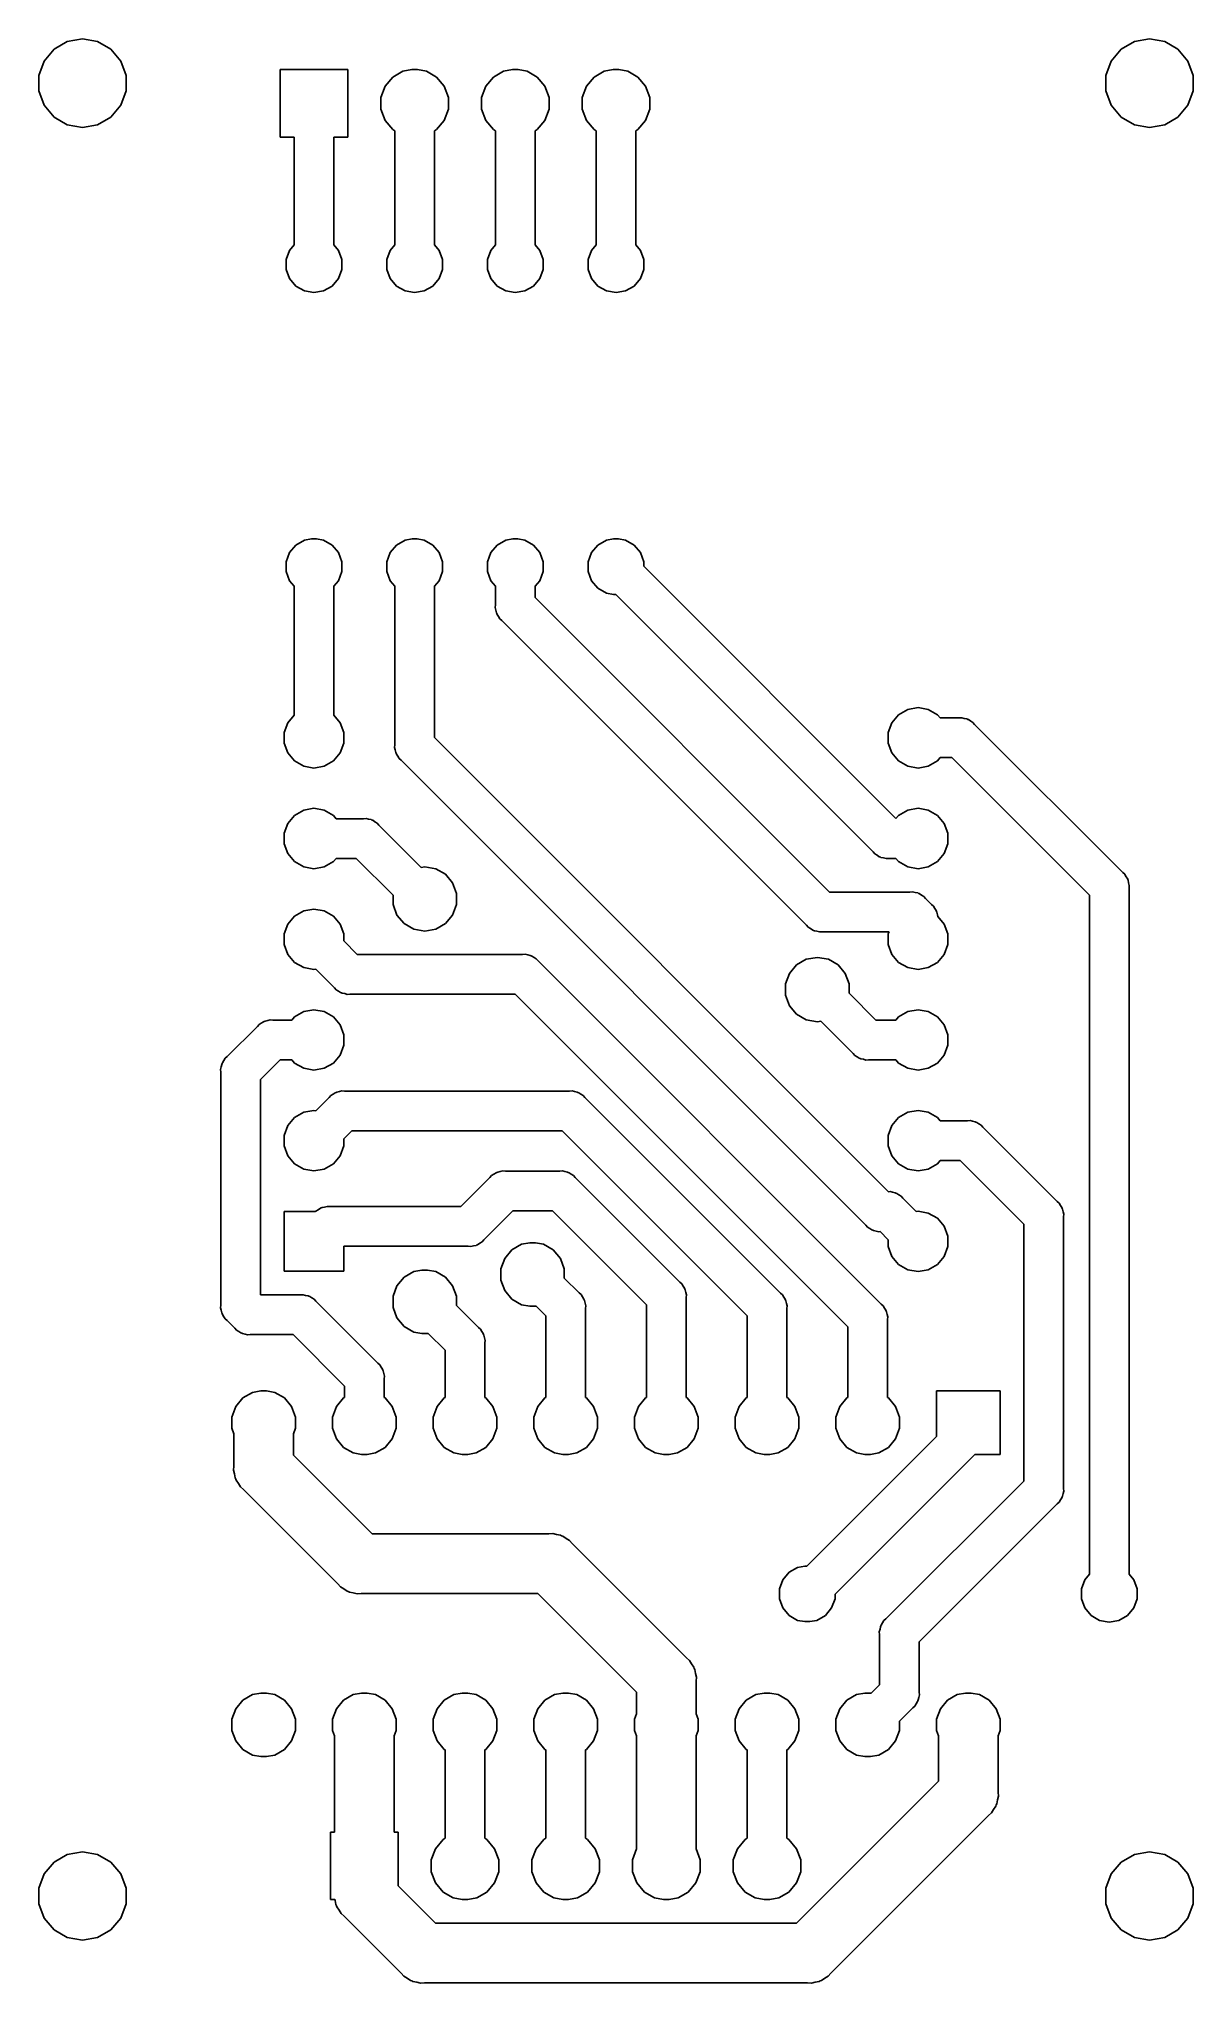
# Model space of a CAD drawing. Extents: x 21.8 to 50.9, y -72.8 to -23.8.
import ezdxf

# ---------------------------------------------------------------- set-up
doc = ezdxf.new("R2010")
doc.units = 0
doc.header["$MEASUREMENT"] = 0
doc.layers.add('BLACK', color=7, linetype='CONTINUOUS')

msp = doc.modelspace()

# ---------------------------------------------------------------- linework, layer by layer
at = {"layer": 'BLACK', "linetype": 'CONTINUOUS'}
for p, q in [((22.142, -24.0364), (22.478, -23.8424)), ((22.478, -23.8424), (22.86, -23.775)), ((22.86, -23.775), (23.242, -23.8424)), ((23.242, -23.8424), (23.578, -24.0364)), ((49.066, -24.0364), (49.402, -23.8424)), ((49.402, -23.8424), (49.784, -23.775)), ((49.784, -23.775), (50.166, -23.8424)), ((50.166, -23.8424), (50.502, -24.0364)), ((21.76, -24.698), (21.8927, -24.3335)), ((21.8927, -24.3335), (22.142, -24.0364)), ((23.578, -24.0364), (23.8273, -24.3335)), ((23.8273, -24.3335), (23.96, -24.698)), ((48.684, -24.698), (48.8167, -24.3335)), ((48.8167, -24.3335), (49.066, -24.0364)), ((50.502, -24.0364), (50.7513, -24.3335)), ((50.7513, -24.3335), (50.884, -24.698)), ((21.76, -25.086), (21.76, -24.698)), ((23.96, -24.698), (23.96, -25.086)), ((27.852, -26.25), (27.852, -24.55)), ((27.852, -24.55), (29.552, -24.55)), ((29.552, -24.55), (29.552, -26.25)), ((30.392, -25.2501), (30.4945, -24.9684)), ((30.4945, -24.9684), (30.6872, -24.7388)), ((30.6872, -24.7388), (30.9468, -24.5889)), ((30.9468, -24.5889), (31.1676, -24.55)), ((31.1676, -24.55), (31.3164, -24.55)), ((31.3164, -24.55), (31.5372, -24.5889)), ((31.5372, -24.5889), (31.7968, -24.7388)), ((31.7968, -24.7388), (31.9895, -24.9684)), ((31.9895, -24.9684), (32.092, -25.2501)), ((32.932, -25.2501), (33.0345, -24.9684)), ((33.0345, -24.9684), (33.2272, -24.7388)), ((33.2272, -24.7388), (33.4868, -24.5889)), ((33.4868, -24.5889), (33.7076, -24.55)), ((33.7076, -24.55), (33.8564, -24.55)), ((33.8564, -24.55), (34.0772, -24.5889)), ((34.0772, -24.5889), (34.3368, -24.7388)), ((34.3368, -24.7388), (34.5295, -24.9684)), ((34.5295, -24.9684), (34.632, -25.2501)), ((35.472, -25.2501), (35.5745, -24.9684)), ((35.5745, -24.9684), (35.7672, -24.7388)), ((35.7672, -24.7388), (36.0268, -24.5889)), ((36.0268, -24.5889), (36.2476, -24.55)), ((36.2476, -24.55), (36.3964, -24.55)), ((36.3964, -24.55), (36.6172, -24.5889)), ((36.6172, -24.5889), (36.8768, -24.7388)), ((36.8768, -24.7388), (37.0695, -24.9684)), ((37.0695, -24.9684), (37.172, -25.2501)), ((48.684, -25.086), (48.684, -24.698)), ((50.884, -24.698), (50.884, -25.086)), ((21.8927, -25.4505), (21.76, -25.086)), ((22.142, -25.7476), (21.8927, -25.4505)), ((23.8273, -25.4505), (23.578, -25.7476)), ((23.96, -25.086), (23.8273, -25.4505)), ((30.392, -25.5499), (30.392, -25.2501)), ((32.092, -25.2501), (32.092, -25.5499)), ((32.932, -25.5499), (32.932, -25.2501)), ((34.632, -25.2501), (34.632, -25.5499)), ((35.472, -25.5499), (35.472, -25.2501)), ((37.172, -25.2501), (37.172, -25.5499)), ((48.8167, -25.4505), (48.684, -25.086)), ((49.066, -25.7476), (48.8167, -25.4505)), ((50.7513, -25.4505), (50.502, -25.7476)), ((50.884, -25.086), (50.7513, -25.4505)), ((22.478, -25.9416), (22.142, -25.7476)), ((22.86, -26.009), (22.478, -25.9416)), ((23.242, -25.9416), (22.86, -26.009)), ((23.578, -25.7476), (23.242, -25.9416)), ((30.4945, -25.8316), (30.392, -25.5499)), ((30.6872, -26.0612), (30.4945, -25.8316)), ((31.9895, -25.8316), (31.7968, -26.0612)), ((32.092, -25.5499), (31.9895, -25.8316)), ((33.0345, -25.8316), (32.932, -25.5499)), ((33.2272, -26.0612), (33.0345, -25.8316)), ((34.5295, -25.8316), (34.3368, -26.0612)), ((34.632, -25.5499), (34.5295, -25.8316)), ((35.5745, -25.8316), (35.472, -25.5499)), ((35.7672, -26.0612), (35.5745, -25.8316)), ((37.0695, -25.8316), (36.8768, -26.0612)), ((37.172, -25.5499), (37.0695, -25.8316)), ((49.402, -25.9416), (49.066, -25.7476)), ((49.784, -26.009), (49.402, -25.9416)), ((50.166, -25.9416), (49.784, -26.009)), ((50.502, -25.7476), (50.166, -25.9416)), ((28.202, -26.25), (27.852, -26.25)), ((28.202, -28.9709), (28.202, -26.25)), ((29.552, -26.25), (29.202, -26.25)), ((29.202, -26.25), (29.202, -28.9709)), ((30.742, -26.0928), (30.6872, -26.0612)), ((30.742, -28.9709), (30.742, -26.0928)), ((31.7968, -26.0612), (31.742, -26.0928)), ((31.742, -26.0928), (31.742, -28.9709)), ((33.282, -26.0928), (33.2272, -26.0612)), ((33.282, -28.9709), (33.282, -26.0928)), ((34.3368, -26.0612), (34.282, -26.0928)), ((34.282, -26.0928), (34.282, -28.9709)), ((35.822, -26.0928), (35.7672, -26.0612)), ((35.822, -28.9709), (35.822, -26.0928)), ((36.8768, -26.0612), (36.822, -26.0928)), ((36.822, -26.0928), (36.822, -28.9709)), ((28.002, -29.3406), (28.0864, -29.1086)), ((28.002, -29.5874), (28.002, -29.3406)), ((28.0864, -29.1086), (28.202, -28.9709)), ((29.202, -28.9709), (29.3176, -29.1086)), ((29.3176, -29.1086), (29.402, -29.3406)), ((29.402, -29.3406), (29.402, -29.5874)), ((30.542, -29.3406), (30.6264, -29.1086)), ((30.542, -29.5874), (30.542, -29.3406)), ((30.6264, -29.1086), (30.742, -28.9709)), ((31.742, -28.9709), (31.8576, -29.1086)), ((31.8576, -29.1086), (31.942, -29.3406)), ((31.942, -29.3406), (31.942, -29.5874)), ((33.082, -29.3406), (33.1664, -29.1086)), ((33.082, -29.5874), (33.082, -29.3406)), ((33.1664, -29.1086), (33.282, -28.9709)), ((34.282, -28.9709), (34.3976, -29.1086)), ((34.3976, -29.1086), (34.482, -29.3406)), ((34.482, -29.3406), (34.482, -29.5874)), ((35.622, -29.3406), (35.7064, -29.1086)), ((35.622, -29.5874), (35.622, -29.3406)), ((35.7064, -29.1086), (35.822, -28.9709)), ((36.822, -28.9709), (36.9376, -29.1086)), ((36.9376, -29.1086), (37.022, -29.3406)), ((37.022, -29.3406), (37.022, -29.5874)), ((28.0864, -29.8194), (28.002, -29.5874)), ((28.2451, -30.0085), (28.0864, -29.8194)), ((29.3176, -29.8194), (29.1589, -30.0085)), ((29.402, -29.5874), (29.3176, -29.8194)), ((30.6264, -29.8194), (30.542, -29.5874)), ((30.7851, -30.0085), (30.6264, -29.8194)), ((31.8576, -29.8194), (31.6989, -30.0085)), ((31.942, -29.5874), (31.8576, -29.8194)), ((33.1664, -29.8194), (33.082, -29.5874)), ((33.3251, -30.0085), (33.1664, -29.8194)), ((34.3976, -29.8194), (34.2389, -30.0085)), ((34.482, -29.5874), (34.3976, -29.8194)), ((35.7064, -29.8194), (35.622, -29.5874)), ((35.8651, -30.0085), (35.7064, -29.8194)), ((36.9376, -29.8194), (36.7789, -30.0085)), ((37.022, -29.5874), (36.9376, -29.8194)), ((28.4589, -30.1319), (28.2451, -30.0085)), ((28.702, -30.1748), (28.4589, -30.1319)), ((28.9451, -30.1319), (28.702, -30.1748)), ((29.1589, -30.0085), (28.9451, -30.1319)), ((30.9989, -30.1319), (30.7851, -30.0085)), ((31.242, -30.1748), (30.9989, -30.1319)), ((31.4851, -30.1319), (31.242, -30.1748)), ((31.6989, -30.0085), (31.4851, -30.1319)), ((33.5389, -30.1319), (33.3251, -30.0085)), ((33.782, -30.1748), (33.5389, -30.1319)), ((34.0251, -30.1319), (33.782, -30.1748)), ((34.2389, -30.0085), (34.0251, -30.1319)), ((36.0789, -30.1319), (35.8651, -30.0085)), ((36.322, -30.1748), (36.0789, -30.1319)), ((36.5651, -30.1319), (36.322, -30.1748)), ((36.7789, -30.0085), (36.5651, -30.1319)), ((28.002, -36.9606), (28.0864, -36.7286)), ((28.0864, -36.7286), (28.2451, -36.5395)), ((28.2451, -36.5395), (28.4589, -36.4161)), ((28.4589, -36.4161), (28.6408, -36.384)), ((28.6408, -36.384), (28.7632, -36.384)), ((28.7632, -36.384), (28.9451, -36.4161)), ((28.9451, -36.4161), (29.1589, -36.5395)), ((29.1589, -36.5395), (29.3176, -36.7286)), ((29.3176, -36.7286), (29.402, -36.9606)), ((30.542, -36.9606), (30.6264, -36.7286)), ((30.6264, -36.7286), (30.7851, -36.5395)), ((30.7851, -36.5395), (30.9989, -36.4161)), ((30.9989, -36.4161), (31.1808, -36.384)), ((31.1808, -36.384), (31.3032, -36.384)), ((31.3032, -36.384), (31.4851, -36.4161)), ((31.4851, -36.4161), (31.6989, -36.5395)), ((31.6989, -36.5395), (31.8576, -36.7286)), ((31.8576, -36.7286), (31.942, -36.9606)), ((33.082, -36.9606), (33.1664, -36.7286)), ((33.1664, -36.7286), (33.3251, -36.5395)), ((33.3251, -36.5395), (33.5389, -36.4161)), ((33.5389, -36.4161), (33.7208, -36.384)), ((33.7208, -36.384), (33.8432, -36.384)), ((33.8432, -36.384), (34.0251, -36.4161)), ((34.0251, -36.4161), (34.2389, -36.5395)), ((34.2389, -36.5395), (34.3976, -36.7286)), ((34.3976, -36.7286), (34.482, -36.9606)), ((35.622, -36.9606), (35.7064, -36.7286)), ((35.7064, -36.7286), (35.8651, -36.5395)), ((35.8651, -36.5395), (36.0789, -36.4161)), ((36.0789, -36.4161), (36.2608, -36.384)), ((36.2608, -36.384), (36.3832, -36.384)), ((36.3832, -36.384), (36.5651, -36.4161)), ((36.5651, -36.4161), (36.7789, -36.5395)), ((36.7789, -36.5395), (36.9376, -36.7286)), ((36.9376, -36.7286), (37.022, -36.9606)), ((28.002, -37.2074), (28.002, -36.9606)), ((28.0864, -37.4394), (28.002, -37.2074)), ((29.402, -37.2074), (29.3176, -37.4394)), ((29.402, -36.9606), (29.402, -37.2074)), ((30.542, -37.2074), (30.542, -36.9606)), ((30.6264, -37.4394), (30.542, -37.2074)), ((31.942, -37.2074), (31.8576, -37.4394)), ((31.942, -36.9606), (31.942, -37.2074)), ((33.082, -37.2074), (33.082, -36.9606)), ((33.1664, -37.4394), (33.082, -37.2074)), ((34.482, -37.2074), (34.3976, -37.4394)), ((34.482, -36.9606), (34.482, -37.2074)), ((35.622, -37.2074), (35.622, -36.9606)), ((35.7064, -37.4394), (35.622, -37.2074)), ((37.022, -36.9606), (37.022, -37.0769)), ((37.022, -37.0769), (43.3846, -43.4395)), ((28.202, -37.5771), (28.0864, -37.4394)), ((28.202, -40.8311), (28.202, -37.5771)), ((29.3176, -37.4394), (29.202, -37.5771)), ((29.202, -37.5771), (29.202, -40.8311)), ((30.742, -37.5771), (30.6264, -37.4394)), ((30.742, -38.1177), (30.742, -37.5771)), ((31.8576, -37.4394), (31.742, -37.5771)), ((31.742, -37.5771), (31.742, -41.3929)), ((33.282, -37.5771), (33.1664, -37.4394)), ((33.282, -38.0521), (33.282, -37.5771)), ((34.3976, -37.4394), (34.282, -37.5771)), ((34.282, -37.5771), (34.282, -37.8668)), ((35.8651, -37.6285), (35.7064, -37.4394)), ((36.0789, -37.7519), (35.8651, -37.6285)), ((36.2608, -37.784), (36.0789, -37.7519)), ((30.742, -41.5782), (30.742, -38.1177)), ((30.742, -38.1177), (30.742, -38.1177)), ((33.2762, -38.1182), (33.282, -38.0521)), ((33.2934, -38.1823), (33.2762, -38.1182)), ((33.3049, -38.2476), (33.2934, -38.1823)), ((34.282, -37.8668), (41.7072, -45.292)), ((36.3149, -37.784), (36.2608, -37.784)), ((42.811, -44.2801), (36.3149, -37.784)), ((33.3161, -38.2669), (33.3049, -38.2476)), ((33.3219, -38.2885), (33.3161, -38.2669)), ((33.3599, -38.3428), (33.3219, -38.2885)), ((33.3931, -38.4003), (33.3599, -38.3428)), ((33.4439, -38.4429), (33.3931, -38.4003)), ((41.1311, -46.1301), (33.4439, -38.4429)), ((43.4525, -40.8186), (43.6815, -40.6864)), ((43.6815, -40.6864), (43.942, -40.6404)), ((43.942, -40.6404), (44.2025, -40.6864)), ((44.2025, -40.6864), (44.4315, -40.8186)), ((27.952, -41.2698), (28.0425, -41.0212)), ((28.0425, -41.0212), (28.202, -40.8311)), ((29.202, -40.8311), (29.3615, -41.0212)), ((29.3615, -41.0212), (29.452, -41.2698)), ((43.192, -41.2698), (43.2825, -41.0212)), ((43.2825, -41.0212), (43.4525, -40.8186)), ((44.4315, -40.8186), (44.5015, -40.902)), ((44.5015, -40.902), (44.9808, -40.902)), ((44.9808, -40.902), (45.0469, -40.8962)), ((45.0469, -40.8962), (45.111, -40.9134)), ((45.111, -40.9134), (45.1763, -40.9249)), ((45.1763, -40.9249), (45.1957, -40.9361)), ((45.1957, -40.9361), (45.2172, -40.9419)), ((45.2172, -40.9419), (45.2716, -40.9799)), ((45.2716, -40.9799), (45.329, -41.0131)), ((45.329, -41.0131), (45.3717, -41.0639)), ((45.3717, -41.0639), (49.1061, -44.7984)), ((27.952, -41.5342), (27.952, -41.2698)), ((28.0425, -41.7828), (27.952, -41.5342)), ((29.452, -41.5342), (29.3615, -41.7828)), ((29.452, -41.2698), (29.452, -41.5342)), ((30.7362, -41.6443), (30.742, -41.5782)), ((30.7534, -41.7083), (30.7362, -41.6443)), ((31.742, -41.3929), (43.1986, -52.8495)), ((43.192, -41.5342), (43.192, -41.2698)), ((43.2825, -41.7828), (43.192, -41.5342)), ((28.2125, -41.9854), (28.0425, -41.7828)), ((28.4415, -42.1176), (28.2125, -41.9854)), ((28.702, -42.1636), (28.4415, -42.1176)), ((28.9625, -42.1176), (28.702, -42.1636)), ((29.1915, -41.9854), (28.9625, -42.1176)), ((29.3615, -41.7828), (29.1915, -41.9854)), ((30.7649, -41.7736), (30.7534, -41.7083)), ((30.7761, -41.793), (30.7649, -41.7736)), ((30.7819, -41.8146), (30.7761, -41.793)), ((30.8199, -41.8689), (30.7819, -41.8146)), ((30.8531, -41.9264), (30.8199, -41.8689)), ((30.9039, -41.969), (30.8531, -41.9264)), ((42.625, -53.6901), (30.9039, -41.969)), ((43.4525, -41.9854), (43.2825, -41.7828)), ((43.6815, -42.1176), (43.4525, -41.9854)), ((43.942, -42.1636), (43.6815, -42.1176)), ((44.2025, -42.1176), (43.942, -42.1636)), ((44.4315, -41.9854), (44.2025, -42.1176)), ((44.5015, -41.902), (44.4315, -41.9854)), ((44.7956, -41.902), (44.5015, -41.902)), ((48.268, -45.3744), (44.7956, -41.902)), ((27.952, -43.8098), (28.0425, -43.5612)), ((28.0425, -43.5612), (28.2125, -43.3586)), ((28.2125, -43.3586), (28.4415, -43.2264)), ((28.4415, -43.2264), (28.702, -43.1804)), ((28.702, -43.1804), (28.9625, -43.2264)), ((28.9625, -43.2264), (29.1915, -43.3586)), ((29.1915, -43.3586), (29.2615, -43.442)), ((29.2615, -43.442), (29.9502, -43.442)), ((29.9502, -43.442), (30.0162, -43.4362)), ((30.0162, -43.4362), (30.0803, -43.4534)), ((30.0803, -43.4534), (30.1456, -43.4649)), ((30.1456, -43.4649), (30.165, -43.4761)), ((30.165, -43.4761), (30.1866, -43.4819)), ((30.1866, -43.4819), (30.2409, -43.5199)), ((30.2409, -43.5199), (30.2984, -43.5531)), ((30.2984, -43.5531), (30.341, -43.6039)), ((30.341, -43.6039), (31.4065, -44.6694)), ((43.3846, -43.4395), (43.4525, -43.3586)), ((43.4525, -43.3586), (43.6815, -43.2264)), ((43.6815, -43.2264), (43.942, -43.1804)), ((43.942, -43.1804), (44.2025, -43.2264)), ((44.2025, -43.2264), (44.4315, -43.3586)), ((44.4315, -43.3586), (44.6015, -43.5612)), ((44.6015, -43.5612), (44.692, -43.8098)), ((27.952, -44.0742), (27.952, -43.8098)), ((28.0425, -44.3228), (27.952, -44.0742)), ((44.692, -44.0742), (44.6015, -44.3228)), ((44.692, -43.8098), (44.692, -44.0742)), ((28.2125, -44.5254), (28.0425, -44.3228)), ((28.4415, -44.6576), (28.2125, -44.5254)), ((29.1915, -44.5254), (28.9625, -44.6576)), ((29.2615, -44.442), (29.1915, -44.5254)), ((29.7649, -44.442), (29.2615, -44.442)), ((30.696, -45.3731), (29.7649, -44.442)), ((42.8536, -44.3309), (42.811, -44.2801)), ((42.9111, -44.3641), (42.8536, -44.3309)), ((42.9654, -44.4021), (42.9111, -44.3641)), ((42.987, -44.4079), (42.9654, -44.4021)), ((43.0064, -44.4191), (42.987, -44.4079)), ((43.0717, -44.4306), (43.0064, -44.4191)), ((43.1358, -44.4478), (43.0717, -44.4306)), ((43.2018, -44.442), (43.1358, -44.4478)), ((43.3825, -44.442), (43.2018, -44.442)), ((43.4525, -44.5254), (43.3825, -44.442)), ((43.6815, -44.6576), (43.4525, -44.5254)), ((44.4315, -44.5254), (44.2025, -44.6576)), ((44.6015, -44.3228), (44.4315, -44.5254)), ((28.702, -44.7036), (28.4415, -44.6576)), ((28.9625, -44.6576), (28.702, -44.7036)), ((31.4065, -44.6694), (31.496, -44.6537)), ((31.496, -44.6537), (31.7738, -44.7026)), ((31.7738, -44.7026), (32.0182, -44.8437)), ((32.0182, -44.8437), (32.1995, -45.0598)), ((32.1995, -45.0598), (32.296, -45.3249)), ((43.942, -44.7036), (43.6815, -44.6576)), ((44.2025, -44.6576), (43.942, -44.7036)), ((49.1061, -44.7984), (49.1569, -44.841)), ((49.1569, -44.841), (49.1901, -44.8984)), ((49.1901, -44.8984), (49.2281, -44.9528)), ((49.2281, -44.9528), (49.2339, -44.9743)), ((49.2339, -44.9743), (49.2451, -44.9937)), ((49.2451, -44.9937), (49.2566, -45.059)), ((49.2566, -45.059), (49.2738, -45.1231)), ((30.696, -45.6071), (30.696, -45.3731)), ((32.296, -45.3249), (32.296, -45.6071)), ((41.7072, -45.292), (43.7382, -45.292)), ((43.7382, -45.292), (43.8043, -45.2862)), ((43.8043, -45.2862), (43.8683, -45.3034)), ((43.8683, -45.3034), (43.9336, -45.3149)), ((43.9336, -45.3149), (43.953, -45.3261)), ((43.953, -45.3261), (43.9746, -45.3319)), ((43.9746, -45.3319), (44.0289, -45.3699)), ((44.0289, -45.3699), (44.0864, -45.4031)), ((44.0864, -45.4031), (44.129, -45.4539)), ((44.129, -45.4539), (44.2801, -45.605)), ((48.268, -62.4989), (48.268, -45.3744)), ((49.2738, -45.1231), (49.268, -45.1892)), ((49.268, -45.1892), (49.268, -62.4989)), ((28.0425, -46.1012), (28.2125, -45.8986)), ((28.2125, -45.8986), (28.4415, -45.7664)), ((28.4415, -45.7664), (28.702, -45.7204)), ((28.702, -45.7204), (28.9625, -45.7664)), ((28.9625, -45.7664), (29.1915, -45.8986)), ((29.1915, -45.8986), (29.3615, -46.1012)), ((30.7925, -45.8722), (30.696, -45.6071)), ((30.9738, -46.0883), (30.7925, -45.8722)), ((31.2182, -46.2294), (30.9738, -46.0883)), ((32.0182, -46.0883), (31.7738, -46.2294)), ((32.1995, -45.8722), (32.0182, -46.0883)), ((32.296, -45.6071), (32.1995, -45.8722)), ((44.2801, -45.605), (44.3309, -45.6476)), ((44.3309, -45.6476), (44.3641, -45.7051)), ((44.3641, -45.7051), (44.4021, -45.7594)), ((44.4021, -45.7594), (44.4079, -45.781)), ((44.4079, -45.781), (44.4191, -45.8004)), ((44.4191, -45.8004), (44.4306, -45.8657)), ((44.4306, -45.8657), (44.4431, -45.9124)), ((44.4431, -45.9124), (44.6015, -46.1012)), ((27.952, -46.3498), (28.0425, -46.1012)), ((27.952, -46.6142), (27.952, -46.3498)), ((29.3615, -46.1012), (29.452, -46.3498)), ((29.452, -46.3498), (29.452, -46.5249)), ((29.452, -46.5249), (29.7931, -46.866)), ((31.496, -46.2783), (31.2182, -46.2294)), ((31.7738, -46.2294), (31.496, -46.2783)), ((41.1737, -46.1809), (41.1311, -46.1301)), ((41.2312, -46.2141), (41.1737, -46.1809)), ((41.2855, -46.2521), (41.2312, -46.2141)), ((41.3071, -46.2579), (41.2855, -46.2521)), ((41.3264, -46.2691), (41.3071, -46.2579)), ((41.3917, -46.2806), (41.3264, -46.2691)), ((41.4558, -46.2978), (41.3917, -46.2806)), ((41.5219, -46.292), (41.4558, -46.2978)), ((43.213, -46.292), (41.5219, -46.292)), ((43.192, -46.3498), (43.213, -46.292)), ((43.192, -46.6142), (43.192, -46.3498)), ((44.6015, -46.1012), (44.692, -46.3498)), ((44.692, -46.3498), (44.692, -46.6142)), ((28.0425, -46.8628), (27.952, -46.6142)), ((28.2125, -47.0654), (28.0425, -46.8628)), ((28.4415, -47.1976), (28.2125, -47.0654)), ((29.7931, -46.866), (33.9633, -46.866)), ((33.9633, -46.866), (34.0294, -46.8602)), ((34.0294, -46.8602), (34.0934, -46.8774)), ((34.0934, -46.8774), (34.1587, -46.8889)), ((34.1587, -46.8889), (34.1781, -46.9001)), ((34.1781, -46.9001), (34.1997, -46.9059)), ((34.1997, -46.9059), (34.254, -46.9439)), ((34.254, -46.9439), (34.3115, -46.9771)), ((34.3115, -46.9771), (34.3541, -47.0279)), ((34.3541, -47.0279), (43.0101, -55.6839)), ((40.8798, -47.1297), (41.1242, -46.9886)), ((41.1242, -46.9886), (41.402, -46.9397)), ((41.402, -46.9397), (41.6798, -46.9886)), ((41.6798, -46.9886), (41.9242, -47.1297)), ((43.2825, -46.8628), (43.192, -46.6142)), ((43.4525, -47.0654), (43.2825, -46.8628)), ((43.6815, -47.1976), (43.4525, -47.0654)), ((44.4315, -47.0654), (44.2025, -47.1976)), ((44.6015, -46.8628), (44.4315, -47.0654)), ((44.692, -46.6142), (44.6015, -46.8628)), ((28.702, -47.2436), (28.4415, -47.1976)), ((28.7483, -47.2354), (28.702, -47.2436)), ((29.217, -47.7041), (28.7483, -47.2354)), ((40.602, -47.6109), (40.6985, -47.3458)), ((40.6985, -47.3458), (40.8798, -47.1297)), ((41.9242, -47.1297), (42.1055, -47.3458)), ((42.1055, -47.3458), (42.202, -47.6109)), ((43.942, -47.2436), (43.6815, -47.1976)), ((44.2025, -47.1976), (43.942, -47.2436)), ((29.2596, -47.7549), (29.217, -47.7041)), ((29.3171, -47.7881), (29.2596, -47.7549)), ((29.3714, -47.8261), (29.3171, -47.7881)), ((29.393, -47.8319), (29.3714, -47.8261)), ((29.4124, -47.8431), (29.393, -47.8319)), ((29.4777, -47.8546), (29.4124, -47.8431)), ((29.5418, -47.8718), (29.4777, -47.8546)), ((29.6078, -47.866), (29.5418, -47.8718)), ((33.778, -47.866), (29.6078, -47.866)), ((42.172, -56.26), (33.778, -47.866)), ((40.602, -47.8931), (40.602, -47.6109)), ((40.6985, -48.1582), (40.602, -47.8931)), ((42.202, -47.6109), (42.202, -47.8449)), ((42.202, -47.8449), (42.8791, -48.522)), ((27.4677, -48.5449), (27.533, -48.5334)), ((27.533, -48.5334), (27.5971, -48.5162)), ((27.5971, -48.5162), (27.6632, -48.522)), ((27.6632, -48.522), (28.1425, -48.522)), ((28.1425, -48.522), (28.2125, -48.4386)), ((28.2125, -48.4386), (28.4415, -48.3064)), ((28.4415, -48.3064), (28.702, -48.2604)), ((28.702, -48.2604), (28.9625, -48.3064)), ((28.9625, -48.3064), (29.1915, -48.4386)), ((29.1915, -48.4386), (29.3615, -48.6412)), ((40.8798, -48.3743), (40.6985, -48.1582)), ((41.1242, -48.5154), (40.8798, -48.3743)), ((41.402, -48.5643), (41.1242, -48.5154)), ((42.8791, -48.522), (43.3825, -48.522)), ((43.3825, -48.522), (43.4525, -48.4386)), ((43.4525, -48.4386), (43.6815, -48.3064)), ((43.6815, -48.3064), (43.942, -48.2604)), ((43.942, -48.2604), (44.2025, -48.3064)), ((44.2025, -48.3064), (44.4315, -48.4386)), ((44.4315, -48.4386), (44.6015, -48.6412)), ((26.5139, -49.4423), (27.2723, -48.6839)), ((27.2723, -48.6839), (27.315, -48.6331)), ((27.315, -48.6331), (27.3724, -48.5999)), ((27.3724, -48.5999), (27.4268, -48.5619)), ((27.4268, -48.5619), (27.4483, -48.5561)), ((27.4483, -48.5561), (27.4677, -48.5449)), ((29.3615, -48.6412), (29.452, -48.8898)), ((29.452, -48.8898), (29.452, -49.1542)), ((41.4915, -48.5486), (41.402, -48.5643)), ((42.303, -49.3601), (41.4915, -48.5486)), ((44.6015, -48.6412), (44.692, -48.8898)), ((44.692, -48.8898), (44.692, -49.1542)), ((26.4299, -49.5424), (26.4631, -49.485)), ((26.4631, -49.485), (26.5139, -49.4423)), ((27.8484, -49.522), (27.352, -50.0184)), ((28.1425, -49.522), (27.8484, -49.522)), ((28.2125, -49.6054), (28.1425, -49.522)), ((29.3615, -49.4028), (29.1915, -49.6054)), ((29.452, -49.1542), (29.3615, -49.4028)), ((42.3456, -49.4109), (42.303, -49.3601)), ((42.4031, -49.4441), (42.3456, -49.4109)), ((42.4574, -49.4821), (42.4031, -49.4441)), ((42.479, -49.4879), (42.4574, -49.4821)), ((42.4984, -49.4991), (42.479, -49.4879)), ((42.5637, -49.5106), (42.4984, -49.4991)), ((42.6277, -49.5278), (42.5637, -49.5106)), ((42.6938, -49.522), (42.6277, -49.5278)), ((43.3825, -49.522), (42.6938, -49.522)), ((43.4525, -49.6054), (43.3825, -49.522)), ((44.6015, -49.4028), (44.4315, -49.6054)), ((44.692, -49.1542), (44.6015, -49.4028)), ((26.3462, -49.7671), (26.3634, -49.703)), ((26.352, -49.8332), (26.3462, -49.7671)), ((26.352, -55.7102), (26.352, -49.8332)), ((26.3634, -49.703), (26.3749, -49.6377)), ((26.3749, -49.6377), (26.3861, -49.6183)), ((26.3861, -49.6183), (26.3919, -49.5968)), ((26.3919, -49.5968), (26.4299, -49.5424)), ((28.4415, -49.7376), (28.2125, -49.6054)), ((28.702, -49.7836), (28.4415, -49.7376)), ((28.9625, -49.7376), (28.702, -49.7836)), ((29.1915, -49.6054), (28.9625, -49.7376)), ((43.6815, -49.7376), (43.4525, -49.6054)), ((43.942, -49.7836), (43.6815, -49.7376)), ((44.2025, -49.7376), (43.942, -49.7836)), ((44.4315, -49.6054), (44.2025, -49.7376)), ((27.352, -50.0184), (27.352, -55.452)), ((28.7483, -50.8086), (29.083, -50.4739)), ((29.083, -50.4739), (29.1256, -50.4231)), ((29.1256, -50.4231), (29.1831, -50.3899)), ((29.1831, -50.3899), (29.2374, -50.3519)), ((29.2374, -50.3519), (29.259, -50.3461)), ((29.259, -50.3461), (29.2784, -50.3349)), ((29.2784, -50.3349), (29.3437, -50.3234)), ((29.3437, -50.3234), (29.4077, -50.3062)), ((29.4077, -50.3062), (29.4738, -50.312)), ((29.4738, -50.312), (35.1465, -50.312)), ((35.1465, -50.312), (35.2126, -50.3062)), ((35.2126, -50.3062), (35.2767, -50.3234)), ((35.2767, -50.3234), (35.342, -50.3349)), ((35.342, -50.3349), (35.3613, -50.3461)), ((35.3613, -50.3461), (35.3829, -50.3519)), ((35.3829, -50.3519), (35.4372, -50.3899)), ((35.4372, -50.3899), (35.4947, -50.4231)), ((35.4947, -50.4231), (35.5373, -50.4739)), ((35.5373, -50.4739), (40.4701, -55.4067)), ((28.0425, -51.1812), (28.2125, -50.9786)), ((28.2125, -50.9786), (28.4415, -50.8464)), ((28.4415, -50.8464), (28.702, -50.8004)), ((28.702, -50.8004), (28.7483, -50.8086)), ((43.2825, -51.1812), (43.4525, -50.9786)), ((43.4525, -50.9786), (43.6815, -50.8464)), ((43.6815, -50.8464), (43.942, -50.8004)), ((43.942, -50.8004), (44.2025, -50.8464)), ((44.2025, -50.8464), (44.4315, -50.9786)), ((44.4315, -50.9786), (44.5015, -51.062)), ((27.952, -51.4298), (28.0425, -51.1812)), ((27.952, -51.6942), (27.952, -51.4298)), ((29.6591, -51.312), (29.452, -51.5191)), ((34.9612, -51.312), (29.6591, -51.312)), ((39.632, -55.9828), (34.9612, -51.312)), ((43.192, -51.4298), (43.2825, -51.1812)), ((43.192, -51.6942), (43.192, -51.4298)), ((44.5015, -51.062), (45.1902, -51.062)), ((45.1902, -51.062), (45.2563, -51.0562)), ((45.2563, -51.0562), (45.3203, -51.0734)), ((45.3203, -51.0734), (45.3856, -51.0849)), ((45.3856, -51.0849), (45.405, -51.0961)), ((45.405, -51.0961), (45.4266, -51.1019)), ((45.4266, -51.1019), (45.4809, -51.1399)), ((45.4809, -51.1399), (45.5384, -51.1731)), ((45.5384, -51.1731), (45.581, -51.2239)), ((45.581, -51.2239), (47.4501, -53.093)), ((28.0425, -51.9428), (27.952, -51.6942)), ((28.2125, -52.1454), (28.0425, -51.9428)), ((29.3615, -51.9428), (29.1915, -52.1454)), ((29.452, -51.6942), (29.3615, -51.9428)), ((29.452, -51.5191), (29.452, -51.6942)), ((43.2825, -51.9428), (43.192, -51.6942)), ((43.4525, -52.1454), (43.2825, -51.9428)), ((28.4415, -52.2776), (28.2125, -52.1454)), ((28.702, -52.3236), (28.4415, -52.2776)), ((28.9625, -52.2776), (28.702, -52.3236)), ((29.1915, -52.1454), (28.9625, -52.2776)), ((33.141, -52.4939), (33.1836, -52.4431)), ((33.1836, -52.4431), (33.2411, -52.4099)), ((33.2411, -52.4099), (33.2954, -52.3719)), ((33.2954, -52.3719), (33.317, -52.3661)), ((33.317, -52.3661), (33.3363, -52.3549)), ((33.3363, -52.3549), (33.4017, -52.3434)), ((33.4017, -52.3434), (33.4657, -52.3262)), ((33.4657, -52.3262), (33.5318, -52.332)), ((33.5318, -52.332), (34.9038, -52.332)), ((34.9038, -52.332), (34.9698, -52.3262)), ((34.9698, -52.3262), (35.0339, -52.3434)), ((35.0339, -52.3434), (35.0992, -52.3549)), ((35.0992, -52.3549), (35.1186, -52.3661)), ((35.1186, -52.3661), (35.1402, -52.3719)), ((35.1402, -52.3719), (35.1945, -52.4099)), ((35.1945, -52.4099), (35.2519, -52.4431)), ((35.2519, -52.4431), (35.2946, -52.4939)), ((43.6815, -52.2776), (43.4525, -52.1454)), ((43.942, -52.3236), (43.6815, -52.2776)), ((44.2025, -52.2776), (43.942, -52.3236)), ((44.4315, -52.1454), (44.2025, -52.2776)), ((44.5015, -52.062), (44.4315, -52.1454)), ((45.0049, -52.062), (44.5015, -52.062)), ((46.612, -53.6691), (45.0049, -52.062)), ((32.4089, -53.226), (33.141, -52.4939)), ((35.2946, -52.4939), (37.9301, -55.1294)), ((43.1986, -52.8495), (43.2363, -52.8462)), ((43.2363, -52.8462), (43.3003, -52.8634)), ((43.3003, -52.8634), (43.3656, -52.8749)), ((43.3656, -52.8749), (43.385, -52.8861)), ((43.385, -52.8861), (43.4066, -52.8919)), ((43.4066, -52.8919), (43.4609, -52.9299)), ((43.4609, -52.9299), (43.5184, -52.9631)), ((27.952, -54.852), (27.952, -53.352)), ((27.952, -53.352), (28.7391, -53.352)), ((28.7391, -53.352), (28.7516, -53.3371)), ((28.7516, -53.3371), (28.8091, -53.3039)), ((28.8091, -53.3039), (28.8634, -53.2659)), ((28.8634, -53.2659), (28.885, -53.2601)), ((28.885, -53.2601), (28.9044, -53.2489)), ((28.9044, -53.2489), (28.9697, -53.2374)), ((28.9697, -53.2374), (29.0338, -53.2202)), ((29.0338, -53.2202), (29.0998, -53.226)), ((29.0998, -53.226), (32.4089, -53.226)), ((33.7171, -53.332), (32.985, -54.0641)), ((34.7185, -53.332), (33.7171, -53.332)), ((37.092, -55.7055), (34.7185, -53.332)), ((43.5184, -52.9631), (43.561, -53.0139)), ((43.561, -53.0139), (43.8957, -53.3486)), ((43.8957, -53.3486), (43.942, -53.3404)), ((43.942, -53.3404), (44.2025, -53.3864)), ((44.2025, -53.3864), (44.4315, -53.5186)), ((47.4501, -53.093), (47.5009, -53.1356)), ((47.5009, -53.1356), (47.5341, -53.1931)), ((47.5341, -53.1931), (47.5721, -53.2474)), ((47.5721, -53.2474), (47.5779, -53.269)), ((47.5779, -53.269), (47.5891, -53.2884)), ((47.5891, -53.2884), (47.6006, -53.3537)), ((47.6006, -53.3537), (47.6178, -53.4177)), ((47.6178, -53.4177), (47.612, -53.4838)), ((42.6676, -53.7409), (42.625, -53.6901)), ((42.7251, -53.7741), (42.6676, -53.7409)), ((42.7794, -53.8121), (42.7251, -53.7741)), ((42.801, -53.8179), (42.7794, -53.8121)), ((42.8204, -53.8291), (42.801, -53.8179)), ((42.8857, -53.8406), (42.8204, -53.8291)), ((42.9497, -53.8578), (42.8857, -53.8406)), ((42.9874, -53.8545), (42.9497, -53.8578)), ((43.192, -54.0591), (42.9874, -53.8545)), ((44.4315, -53.5186), (44.6015, -53.7212)), ((44.6015, -53.7212), (44.692, -53.9698)), ((46.612, -60.1469), (46.612, -53.6691)), ((47.612, -53.4838), (47.612, -60.3322)), ((32.5942, -54.226), (29.452, -54.226)), ((29.452, -54.226), (29.452, -54.852)), ((32.6602, -54.2318), (32.5942, -54.226)), ((32.7243, -54.2146), (32.6602, -54.2318)), ((32.7896, -54.2031), (32.7243, -54.2146)), ((32.809, -54.1919), (32.7896, -54.2031)), ((32.8306, -54.1861), (32.809, -54.1919)), ((32.8849, -54.1481), (32.8306, -54.1861)), ((32.9424, -54.1149), (32.8849, -54.1481)), ((32.985, -54.0641), (32.9424, -54.1149)), ((33.5143, -54.53), (33.6956, -54.3139)), ((33.6956, -54.3139), (33.94, -54.1729)), ((33.94, -54.1729), (34.1478, -54.1362)), ((34.1478, -54.1362), (34.2878, -54.1362)), ((34.2878, -54.1362), (34.4956, -54.1729)), ((34.4956, -54.1729), (34.74, -54.3139)), ((34.74, -54.3139), (34.9213, -54.53)), ((43.192, -54.2342), (43.192, -54.0591)), ((43.2825, -54.4828), (43.192, -54.2342)), ((44.692, -54.2342), (44.6015, -54.4828)), ((44.692, -53.9698), (44.692, -54.2342)), ((29.452, -54.852), (27.952, -54.852)), ((30.9738, -55.0037), (31.2182, -54.8626)), ((31.2182, -54.8626), (31.426, -54.826)), ((31.426, -54.826), (31.566, -54.826)), ((31.566, -54.826), (31.7738, -54.8626)), ((31.7738, -54.8626), (32.0182, -55.0037)), ((33.4178, -54.7951), (33.5143, -54.53)), ((33.4178, -55.0773), (33.4178, -54.7951)), ((34.9213, -54.53), (35.0178, -54.7951)), ((35.0178, -54.7951), (35.0178, -55.0291)), ((43.4525, -54.6854), (43.2825, -54.4828)), ((43.6815, -54.8176), (43.4525, -54.6854)), ((43.942, -54.8636), (43.6815, -54.8176)), ((44.2025, -54.8176), (43.942, -54.8636)), ((44.4315, -54.6854), (44.2025, -54.8176)), ((44.6015, -54.4828), (44.4315, -54.6854)), ((30.696, -55.4849), (30.7925, -55.2198)), ((30.7925, -55.2198), (30.9738, -55.0037)), ((32.0182, -55.0037), (32.1995, -55.2198)), ((32.1995, -55.2198), (32.296, -55.4849)), ((33.5143, -55.3424), (33.4178, -55.0773)), ((33.6956, -55.5585), (33.5143, -55.3424)), ((35.0178, -55.0291), (35.3901, -55.4014)), ((35.3901, -55.4014), (35.4409, -55.4441)), ((37.9301, -55.1294), (37.9809, -55.1721)), ((37.9809, -55.1721), (38.0141, -55.2295)), ((38.0141, -55.2295), (38.0521, -55.2838)), ((38.0521, -55.2838), (38.0579, -55.3054)), ((38.0579, -55.3054), (38.0691, -55.3248)), ((38.0691, -55.3248), (38.0806, -55.3901)), ((38.0806, -55.3901), (38.0978, -55.4542)), ((40.4701, -55.4067), (40.5209, -55.4493)), ((26.3462, -55.7763), (26.352, -55.7102)), ((26.3634, -55.8403), (26.3462, -55.7763)), ((26.3749, -55.9056), (26.3634, -55.8403)), ((27.352, -55.452), (28.3595, -55.452)), ((28.3595, -55.452), (28.4256, -55.4462)), ((28.4256, -55.4462), (28.4897, -55.4634)), ((28.4897, -55.4634), (28.555, -55.4749)), ((28.555, -55.4749), (28.5744, -55.4861)), ((28.5744, -55.4861), (28.5959, -55.4919)), ((28.5959, -55.4919), (28.6503, -55.5299)), ((28.6503, -55.5299), (28.7077, -55.5631)), ((28.7077, -55.5631), (28.7504, -55.6139)), ((28.7504, -55.6139), (30.3101, -57.1736)), ((30.696, -55.7671), (30.696, -55.4849)), ((30.7925, -56.0322), (30.696, -55.7671)), ((32.296, -55.4849), (32.296, -55.7189)), ((32.296, -55.7189), (32.8501, -56.273)), ((33.94, -55.6996), (33.6956, -55.5585)), ((34.1478, -55.7362), (33.94, -55.6996)), ((34.2878, -55.7362), (34.1478, -55.7362)), ((34.3073, -55.7328), (34.2878, -55.7362)), ((34.552, -55.9775), (34.3073, -55.7328)), ((35.4409, -55.4441), (35.4741, -55.5015)), ((35.4741, -55.5015), (35.5121, -55.5558)), ((35.5121, -55.5558), (35.5179, -55.5774)), ((35.5179, -55.5774), (35.5291, -55.5968)), ((35.5291, -55.5968), (35.5406, -55.6621)), ((35.5406, -55.6621), (35.5578, -55.7262)), ((35.5578, -55.7262), (35.552, -55.7922)), ((35.552, -55.7922), (35.552, -58.0389)), ((37.092, -57.4989), (37.092, -55.7055)), ((38.0978, -55.4542), (38.092, -55.5202)), ((38.092, -55.5202), (38.092, -58.0389)), ((40.5209, -55.4493), (40.5541, -55.5068)), ((40.5541, -55.5068), (40.5921, -55.5611)), ((40.5921, -55.5611), (40.5979, -55.5827)), ((40.5979, -55.5827), (40.6091, -55.602)), ((40.6091, -55.602), (40.6206, -55.6673)), ((40.6206, -55.6673), (40.6378, -55.7314)), ((40.6378, -55.7314), (40.632, -55.7975)), ((40.632, -55.7975), (40.632, -58.0389)), ((43.0101, -55.6839), (43.0609, -55.7265)), ((43.0609, -55.7265), (43.0941, -55.784)), ((43.0941, -55.784), (43.1321, -55.8383)), ((43.1321, -55.8383), (43.1379, -55.8599)), ((43.1379, -55.8599), (43.1491, -55.8793)), ((43.1491, -55.8793), (43.1606, -55.9446)), ((26.3861, -55.925), (26.3749, -55.9056)), ((26.3919, -55.9466), (26.3861, -55.925)), ((26.4299, -56.0009), (26.3919, -55.9466)), ((26.4631, -56.0584), (26.4299, -56.0009)), ((26.5139, -56.101), (26.4631, -56.0584)), ((26.703, -56.2901), (26.5139, -56.101)), ((26.7456, -56.3409), (26.703, -56.2901)), ((26.8031, -56.3741), (26.7456, -56.3409)), ((26.8574, -56.4121), (26.8031, -56.3741)), ((30.9738, -56.2483), (30.7925, -56.0322)), ((31.2182, -56.3894), (30.9738, -56.2483)), ((32.8501, -56.273), (32.9009, -56.3156)), ((32.9009, -56.3156), (32.9341, -56.3731)), ((32.9341, -56.3731), (32.9721, -56.4274)), ((34.552, -58.0389), (34.552, -55.9775)), ((39.632, -57.4989), (39.632, -55.9828)), ((42.172, -57.4989), (42.172, -56.26)), ((43.1606, -55.9446), (43.1778, -56.0086)), ((43.1778, -56.0086), (43.172, -56.0747)), ((43.172, -56.0747), (43.172, -58.0389)), ((26.879, -56.4179), (26.8574, -56.4121)), ((26.8984, -56.4291), (26.879, -56.4179)), ((26.9637, -56.4406), (26.8984, -56.4291)), ((27.0277, -56.4578), (26.9637, -56.4406)), ((27.0938, -56.452), (27.0277, -56.4578)), ((28.1743, -56.452), (27.0938, -56.452)), ((29.472, -57.7497), (28.1743, -56.452)), ((31.426, -56.426), (31.2182, -56.3894)), ((31.566, -56.426), (31.426, -56.426)), ((31.5855, -56.4226), (31.566, -56.426)), ((32.012, -56.8491), (31.5855, -56.4226)), ((32.012, -58.0389), (32.012, -56.8491)), ((32.9721, -56.4274), (32.9779, -56.449)), ((32.9779, -56.449), (32.9891, -56.4684)), ((32.9891, -56.4684), (33.0006, -56.5337)), ((33.0006, -56.5337), (33.0178, -56.5977)), ((33.0178, -56.5977), (33.012, -56.6638)), ((33.012, -56.6638), (33.012, -58.0389)), ((30.3101, -57.1736), (30.3609, -57.2163)), ((30.3609, -57.2163), (30.3941, -57.2737)), ((30.3941, -57.2737), (30.4321, -57.3281)), ((30.4321, -57.3281), (30.4379, -57.3496)), ((30.4379, -57.3496), (30.4491, -57.369)), ((30.4491, -57.369), (30.4606, -57.4343)), ((29.472, -58.0389), (29.472, -57.7497)), ((30.4606, -57.4343), (30.4778, -57.4984)), ((30.4778, -57.4984), (30.472, -57.5645)), ((30.472, -57.5645), (30.472, -58.0389)), ((37.092, -58.0389), (37.092, -57.4989)), ((37.092, -57.4989), (37.092, -57.4989)), ((39.632, -58.0389), (39.632, -57.4989)), ((39.632, -57.4989), (39.632, -57.4989)), ((42.172, -58.0389), (42.172, -57.4989)), ((42.172, -57.4989), (42.172, -57.4989)), ((26.632, -58.5329), (26.7285, -58.2678)), ((26.7285, -58.2678), (26.9098, -58.0517)), ((26.9098, -58.0517), (27.1542, -57.9106)), ((27.1542, -57.9106), (27.362, -57.874)), ((27.362, -57.874), (27.502, -57.874)), ((27.502, -57.874), (27.7098, -57.9106)), ((27.7098, -57.9106), (27.9542, -58.0517)), ((27.9542, -58.0517), (28.1355, -58.2678)), ((28.1355, -58.2678), (28.232, -58.5329)), ((29.172, -58.5329), (29.2685, -58.2678)), ((29.2685, -58.2678), (29.4498, -58.0517)), ((29.4498, -58.0517), (29.472, -58.0389)), ((30.472, -58.0389), (30.4942, -58.0517)), ((30.4942, -58.0517), (30.6755, -58.2678)), ((30.6755, -58.2678), (30.772, -58.5329)), ((31.712, -58.5329), (31.8085, -58.2678)), ((31.8085, -58.2678), (31.9898, -58.0517)), ((31.9898, -58.0517), (32.012, -58.0389)), ((33.012, -58.0389), (33.0342, -58.0517)), ((33.0342, -58.0517), (33.2155, -58.2678)), ((33.2155, -58.2678), (33.312, -58.5329)), ((34.252, -58.5329), (34.3485, -58.2678)), ((34.3485, -58.2678), (34.5298, -58.0517)), ((34.5298, -58.0517), (34.552, -58.0389)), ((35.552, -58.0389), (35.5742, -58.0517)), ((35.5742, -58.0517), (35.7555, -58.2678)), ((35.7555, -58.2678), (35.852, -58.5329)), ((36.792, -58.5329), (36.8885, -58.2678)), ((36.8885, -58.2678), (37.0698, -58.0517)), ((37.0698, -58.0517), (37.092, -58.0389)), ((38.092, -58.0389), (38.1142, -58.0517)), ((38.1142, -58.0517), (38.2955, -58.2678)), ((38.2955, -58.2678), (38.392, -58.5329)), ((39.332, -58.5329), (39.4285, -58.2678)), ((39.4285, -58.2678), (39.6098, -58.0517)), ((39.6098, -58.0517), (39.632, -58.0389)), ((40.632, -58.0389), (40.6542, -58.0517)), ((40.6542, -58.0517), (40.8355, -58.2678)), ((40.8355, -58.2678), (40.932, -58.5329)), ((41.872, -58.5329), (41.9685, -58.2678)), ((41.9685, -58.2678), (42.1498, -58.0517)), ((42.1498, -58.0517), (42.172, -58.0389)), ((43.172, -58.0389), (43.1942, -58.0517)), ((43.1942, -58.0517), (43.3755, -58.2678)), ((43.3755, -58.2678), (43.472, -58.5329)), ((44.412, -59.0209), (44.412, -57.874)), ((44.412, -57.874), (46.012, -57.874)), ((46.012, -57.874), (46.012, -59.474)), ((26.632, -58.8151), (26.632, -58.5329)), ((26.682, -58.9524), (26.632, -58.8151)), ((28.232, -58.8151), (28.182, -58.9524)), ((28.232, -58.5329), (28.232, -58.8151)), ((29.172, -58.8151), (29.172, -58.5329)), ((29.2685, -59.0802), (29.172, -58.8151)), ((30.772, -58.8151), (30.6755, -59.0802)), ((30.772, -58.5329), (30.772, -58.8151)), ((31.712, -58.8151), (31.712, -58.5329)), ((31.8085, -59.0802), (31.712, -58.8151)), ((33.312, -58.8151), (33.2155, -59.0802)), ((33.312, -58.5329), (33.312, -58.8151)), ((34.252, -58.8151), (34.252, -58.5329)), ((34.3485, -59.0802), (34.252, -58.8151)), ((35.852, -58.8151), (35.7555, -59.0802)), ((35.852, -58.5329), (35.852, -58.8151)), ((36.792, -58.8151), (36.792, -58.5329)), ((36.8885, -59.0802), (36.792, -58.8151)), ((38.392, -58.8151), (38.2955, -59.0802)), ((38.392, -58.5329), (38.392, -58.8151)), ((39.332, -58.8151), (39.332, -58.5329)), ((39.4285, -59.0802), (39.332, -58.8151)), ((40.932, -58.8151), (40.8355, -59.0802)), ((40.932, -58.5329), (40.932, -58.8151)), ((41.872, -58.8151), (41.872, -58.5329)), ((41.9685, -59.0802), (41.872, -58.8151)), ((43.472, -58.8151), (43.3755, -59.0802)), ((43.472, -58.5329), (43.472, -58.8151)), ((26.682, -59.7726), (26.682, -58.9524)), ((28.182, -58.9524), (28.182, -59.4947)), ((29.4498, -59.2963), (29.2685, -59.0802)), ((29.6942, -59.4374), (29.4498, -59.2963)), ((30.4942, -59.2963), (30.2498, -59.4374)), ((30.6755, -59.0802), (30.4942, -59.2963)), ((31.9898, -59.2963), (31.8085, -59.0802)), ((32.2342, -59.4374), (31.9898, -59.2963)), ((33.0342, -59.2963), (32.7898, -59.4374)), ((33.2155, -59.0802), (33.0342, -59.2963)), ((34.5298, -59.2963), (34.3485, -59.0802)), ((34.7742, -59.4374), (34.5298, -59.2963)), ((35.5742, -59.2963), (35.3298, -59.4374)), ((35.7555, -59.0802), (35.5742, -59.2963)), ((37.0698, -59.2963), (36.8885, -59.0802)), ((37.3142, -59.4374), (37.0698, -59.2963)), ((38.1142, -59.2963), (37.8698, -59.4374)), ((38.2955, -59.0802), (38.1142, -59.2963)), ((39.6098, -59.2963), (39.4285, -59.0802)), ((39.8542, -59.4374), (39.6098, -59.2963)), ((40.6542, -59.2963), (40.4098, -59.4374)), ((40.8355, -59.0802), (40.6542, -59.2963)), ((41.1409, -62.292), (44.412, -59.0209)), ((42.1498, -59.2963), (41.9685, -59.0802)), ((42.3942, -59.4374), (42.1498, -59.2963)), ((43.1942, -59.2963), (42.9498, -59.4374)), ((43.3755, -59.0802), (43.1942, -59.2963)), ((26.6733, -59.8717), (26.682, -59.7726)), ((28.182, -59.4947), (30.1673, -61.48)), ((29.902, -59.474), (29.6942, -59.4374)), ((30.042, -59.474), (29.902, -59.474)), ((30.2498, -59.4374), (30.042, -59.474)), ((32.442, -59.474), (32.2342, -59.4374)), ((32.582, -59.474), (32.442, -59.474)), ((32.7898, -59.4374), (32.582, -59.474)), ((34.982, -59.474), (34.7742, -59.4374)), ((35.122, -59.474), (34.982, -59.474)), ((35.3298, -59.4374), (35.122, -59.474)), ((37.522, -59.474), (37.3142, -59.4374)), ((37.662, -59.474), (37.522, -59.474)), ((37.8698, -59.4374), (37.662, -59.474)), ((40.062, -59.474), (39.8542, -59.4374)), ((40.202, -59.474), (40.062, -59.474)), ((40.4098, -59.4374), (40.202, -59.474)), ((45.3731, -59.474), (41.848, -62.9991)), ((42.602, -59.474), (42.3942, -59.4374)), ((42.742, -59.474), (42.602, -59.474)), ((42.9498, -59.4374), (42.742, -59.474)), ((46.012, -59.474), (45.3731, -59.474)), ((26.6991, -59.9679), (26.6733, -59.8717)), ((26.7164, -60.0658), (26.6991, -59.9679)), ((26.7331, -60.0949), (26.7164, -60.0658)), ((26.7418, -60.1272), (26.7331, -60.0949)), ((26.7989, -60.2087), (26.7418, -60.1272)), ((26.8486, -60.2949), (26.7989, -60.2087)), ((26.9248, -60.3588), (26.8486, -60.2949)), ((43.1339, -63.625), (46.612, -60.1469)), ((29.3032, -62.7372), (26.9248, -60.3588)), ((47.4501, -60.723), (43.972, -64.2011)), ((47.5009, -60.6804), (47.4501, -60.723)), ((47.5341, -60.6229), (47.5009, -60.6804)), ((47.5721, -60.5686), (47.5341, -60.6229)), ((47.5779, -60.547), (47.5721, -60.5686)), ((47.5891, -60.5276), (47.5779, -60.547)), ((47.6006, -60.4623), (47.5891, -60.5276)), ((47.6178, -60.3983), (47.6006, -60.4623)), ((47.612, -60.3322), (47.6178, -60.3983)), ((30.1673, -61.48), (34.6266, -61.48)), ((34.6266, -61.48), (34.7257, -61.4713)), ((34.7257, -61.4713), (34.8219, -61.4971)), ((34.8219, -61.4971), (34.9198, -61.5144)), ((34.9198, -61.5144), (34.9489, -61.5311)), ((34.9489, -61.5311), (34.9812, -61.5398)), ((34.9812, -61.5398), (35.0627, -61.5969)), ((35.0627, -61.5969), (35.1489, -61.6466)), ((35.1489, -61.6466), (35.2128, -61.7228)), ((35.2128, -61.7228), (38.0992, -64.6092)), ((29.3671, -62.8134), (29.3032, -62.7372)), ((40.448, -62.8686), (40.5324, -62.6366)), ((40.5324, -62.6366), (40.6911, -62.4475)), ((40.6911, -62.4475), (40.9049, -62.3241)), ((40.9049, -62.3241), (41.0868, -62.292)), ((41.0868, -62.292), (41.1409, -62.292)), ((48.068, -62.8686), (48.1524, -62.6366)), ((48.1524, -62.6366), (48.268, -62.4989)), ((49.268, -62.4989), (49.3836, -62.6366)), ((49.3836, -62.6366), (49.468, -62.8686)), ((29.4533, -62.8631), (29.3671, -62.8134)), ((29.5348, -62.9202), (29.4533, -62.8631)), ((29.5671, -62.9289), (29.5348, -62.9202)), ((29.5962, -62.9456), (29.5671, -62.9289)), ((29.6941, -62.9629), (29.5962, -62.9456)), ((29.7903, -62.9887), (29.6941, -62.9629)), ((29.8894, -62.98), (29.7903, -62.9887)), ((34.3487, -62.98), (29.8894, -62.98)), ((36.842, -65.4733), (34.3487, -62.98)), ((40.448, -63.1154), (40.448, -62.8686)), ((40.5324, -63.3474), (40.448, -63.1154)), ((41.848, -63.1154), (41.7636, -63.3474)), ((41.848, -62.9991), (41.848, -63.1154)), ((48.068, -63.1154), (48.068, -62.8686)), ((48.1524, -63.3474), (48.068, -63.1154)), ((49.468, -63.1154), (49.3836, -63.3474)), ((49.468, -62.8686), (49.468, -63.1154)), ((40.6911, -63.5365), (40.5324, -63.3474)), ((40.9049, -63.6599), (40.6911, -63.5365)), ((41.0868, -63.692), (40.9049, -63.6599)), ((41.2092, -63.692), (41.0868, -63.692)), ((41.3911, -63.6599), (41.2092, -63.692)), ((41.6049, -63.5365), (41.3911, -63.6599)), ((41.7636, -63.3474), (41.6049, -63.5365)), ((43.0119, -63.7794), (43.0499, -63.7251)), ((43.0499, -63.7251), (43.0831, -63.6677)), ((43.0831, -63.6677), (43.1339, -63.625)), ((48.3111, -63.5365), (48.1524, -63.3474)), ((48.5249, -63.6599), (48.3111, -63.5365)), ((48.768, -63.7028), (48.5249, -63.6599)), ((49.0111, -63.6599), (48.768, -63.7028)), ((49.2249, -63.5365), (49.0111, -63.6599)), ((49.3836, -63.3474), (49.2249, -63.5365)), ((42.9662, -63.9498), (42.9834, -63.8857)), ((42.972, -64.0158), (42.9662, -63.9498)), ((42.972, -65.2869), (42.972, -64.0158)), ((42.9834, -63.8857), (42.9949, -63.8204)), ((42.9949, -63.8204), (43.0061, -63.801)), ((43.0061, -63.801), (43.0119, -63.7794)), ((43.972, -64.2011), (43.972, -65.4722)), ((38.0992, -64.6092), (38.1754, -64.6731)), ((38.1754, -64.6731), (38.2251, -64.7593)), ((38.2251, -64.7593), (38.2822, -64.8408)), ((38.2822, -64.8408), (38.2909, -64.8731)), ((38.2909, -64.8731), (38.3076, -64.9022)), ((38.3076, -64.9022), (38.3249, -65.0001)), ((38.3249, -65.0001), (38.3507, -65.0963)), ((38.3507, -65.0963), (38.342, -65.1954)), ((38.342, -65.1954), (38.342, -66.0156)), ((26.7285, -65.8878), (26.9098, -65.6717)), ((26.9098, -65.6717), (27.1542, -65.5306)), ((27.1542, -65.5306), (27.362, -65.494)), ((27.362, -65.494), (27.502, -65.494)), ((27.502, -65.494), (27.7098, -65.5306)), ((27.7098, -65.5306), (27.9542, -65.6717)), ((27.9542, -65.6717), (28.1355, -65.8878)), ((29.2685, -65.8878), (29.4498, -65.6717)), ((29.4498, -65.6717), (29.6942, -65.5306)), ((29.6942, -65.5306), (29.902, -65.494)), ((29.902, -65.494), (30.042, -65.494)), ((30.042, -65.494), (30.2498, -65.5306)), ((30.2498, -65.5306), (30.4942, -65.6717)), ((30.4942, -65.6717), (30.6755, -65.8878)), ((31.8085, -65.8878), (31.9898, -65.6717)), ((31.9898, -65.6717), (32.2342, -65.5306)), ((32.2342, -65.5306), (32.442, -65.494)), ((32.442, -65.494), (32.582, -65.494)), ((32.582, -65.494), (32.7898, -65.5306)), ((32.7898, -65.5306), (33.0342, -65.6717)), ((33.0342, -65.6717), (33.2155, -65.8878)), ((34.3485, -65.8878), (34.5298, -65.6717)), ((34.5298, -65.6717), (34.7742, -65.5306)), ((34.7742, -65.5306), (34.982, -65.494)), ((34.982, -65.494), (35.122, -65.494)), ((35.122, -65.494), (35.3298, -65.5306)), ((35.3298, -65.5306), (35.5742, -65.6717)), ((35.5742, -65.6717), (35.7555, -65.8878)), ((36.842, -66.0156), (36.842, -65.4733)), ((39.4285, -65.8878), (39.6098, -65.6717)), ((39.6098, -65.6717), (39.8542, -65.5306)), ((39.8542, -65.5306), (40.062, -65.494)), ((40.062, -65.494), (40.202, -65.494)), ((40.202, -65.494), (40.4098, -65.5306)), ((40.4098, -65.5306), (40.6542, -65.6717)), ((40.6542, -65.6717), (40.8355, -65.8878)), ((41.9685, -65.8878), (42.1498, -65.6717)), ((42.1498, -65.6717), (42.3942, -65.5306)), ((42.3942, -65.5306), (42.602, -65.494)), ((42.602, -65.494), (42.742, -65.494)), ((42.742, -65.494), (42.7615, -65.4974)), ((42.7615, -65.4974), (42.972, -65.2869)), ((43.9379, -65.687), (43.9321, -65.7086)), ((43.9491, -65.6676), (43.9379, -65.687)), ((43.9606, -65.6023), (43.9491, -65.6676)), ((43.9778, -65.5383), (43.9606, -65.6023)), ((43.972, -65.4722), (43.9778, -65.5383)), ((44.5085, -65.8878), (44.6898, -65.6717)), ((44.6898, -65.6717), (44.9342, -65.5306)), ((44.9342, -65.5306), (45.142, -65.494)), ((45.142, -65.494), (45.282, -65.494)), ((45.282, -65.494), (45.4898, -65.5306)), ((45.4898, -65.5306), (45.7342, -65.6717)), ((45.7342, -65.6717), (45.9155, -65.8878)), ((26.632, -66.1529), (26.7285, -65.8878)), ((26.632, -66.4351), (26.632, -66.1529)), ((28.1355, -65.8878), (28.232, -66.1529)), ((28.232, -66.1529), (28.232, -66.4351)), ((29.172, -66.1529), (29.2685, -65.8878)), ((29.172, -66.4351), (29.172, -66.1529)), ((30.6755, -65.8878), (30.772, -66.1529)), ((30.772, -66.1529), (30.772, -66.4351)), ((31.712, -66.1529), (31.8085, -65.8878)), ((31.712, -66.4351), (31.712, -66.1529)), ((33.2155, -65.8878), (33.312, -66.1529)), ((33.312, -66.1529), (33.312, -66.4351)), ((34.252, -66.1529), (34.3485, -65.8878)), ((34.252, -66.4351), (34.252, -66.1529)), ((35.7555, -65.8878), (35.852, -66.1529)), ((35.852, -66.1529), (35.852, -66.4351)), ((36.792, -66.1529), (36.842, -66.0156)), ((36.792, -66.4351), (36.792, -66.1529)), ((38.342, -66.0156), (38.392, -66.1529)), ((38.392, -66.1529), (38.392, -66.4351)), ((39.332, -66.1529), (39.4285, -65.8878)), ((39.332, -66.4351), (39.332, -66.1529)), ((40.8355, -65.8878), (40.932, -66.1529)), ((40.932, -66.1529), (40.932, -66.4351)), ((41.872, -66.1529), (41.9685, -65.8878)), ((41.872, -66.4351), (41.872, -66.1529)), ((43.8101, -65.863), (43.472, -66.2011)), ((43.8609, -65.8204), (43.8101, -65.863)), ((43.8941, -65.7629), (43.8609, -65.8204)), ((43.9321, -65.7086), (43.8941, -65.7629)), ((44.412, -66.1529), (44.5085, -65.8878)), ((44.412, -66.4351), (44.412, -66.1529)), ((45.9155, -65.8878), (46.012, -66.1529)), ((46.012, -66.1529), (46.012, -66.4351)), ((26.7285, -66.7002), (26.632, -66.4351)), ((28.232, -66.4351), (28.1355, -66.7002)), ((29.222, -66.5724), (29.172, -66.4351)), ((29.222, -69), (29.222, -66.5724)), ((30.772, -66.4351), (30.722, -66.5724)), ((30.722, -66.5724), (30.722, -69)), ((31.8085, -66.7002), (31.712, -66.4351)), ((33.312, -66.4351), (33.2155, -66.7002)), ((34.3485, -66.7002), (34.252, -66.4351)), ((35.852, -66.4351), (35.7555, -66.7002)), ((36.842, -66.5724), (36.792, -66.4351)), ((36.842, -69.4254), (36.842, -66.5724)), ((38.392, -66.4351), (38.342, -66.5724)), ((38.342, -66.5724), (38.342, -69.4254)), ((39.4285, -66.7002), (39.332, -66.4351)), ((40.932, -66.4351), (40.8355, -66.7002)), ((41.9685, -66.7002), (41.872, -66.4351)), ((43.472, -66.4351), (43.3755, -66.7002)), ((43.472, -66.2011), (43.472, -66.4351)), ((44.462, -66.5724), (44.412, -66.4351)), ((44.462, -67.3598), (44.462, -66.5724)), ((46.012, -66.4351), (45.962, -66.5724)), ((45.962, -66.5724), (45.962, -67.9933)), ((26.9098, -66.9163), (26.7285, -66.7002)), ((27.1542, -67.0574), (26.9098, -66.9163)), ((27.362, -67.094), (27.1542, -67.0574)), ((27.502, -67.094), (27.362, -67.094)), ((27.7098, -67.0574), (27.502, -67.094)), ((27.9542, -66.9163), (27.7098, -67.0574)), ((28.1355, -66.7002), (27.9542, -66.9163)), ((31.9898, -66.9163), (31.8085, -66.7002)), ((32.012, -66.9291), (31.9898, -66.9163)), ((32.012, -69.1572), (32.012, -66.9291)), ((33.0342, -66.9163), (33.012, -66.9291)), ((33.012, -66.9291), (33.012, -69.1572)), ((33.2155, -66.7002), (33.0342, -66.9163)), ((34.5298, -66.9163), (34.3485, -66.7002)), ((34.552, -66.9291), (34.5298, -66.9163)), ((34.552, -69.1572), (34.552, -66.9291)), ((35.5742, -66.9163), (35.552, -66.9291)), ((35.552, -66.9291), (35.552, -69.1572)), ((35.7555, -66.7002), (35.5742, -66.9163)), ((39.6098, -66.9163), (39.4285, -66.7002)), ((39.632, -66.9291), (39.6098, -66.9163)), ((39.632, -69.1572), (39.632, -66.9291)), ((40.6542, -66.9163), (40.632, -66.9291)), ((40.632, -66.9291), (40.632, -69.1572)), ((40.8355, -66.7002), (40.6542, -66.9163)), ((42.1498, -66.9163), (41.9685, -66.7002)), ((42.3942, -67.0574), (42.1498, -66.9163)), ((42.602, -67.094), (42.3942, -67.0574)), ((42.742, -67.094), (42.602, -67.094)), ((42.9498, -67.0574), (42.742, -67.094)), ((43.1942, -66.9163), (42.9498, -67.0574)), ((43.3755, -66.7002), (43.1942, -66.9163)), ((44.462, -67.7153), (44.462, -67.3598)), ((40.8773, -71.3), (44.462, -67.7153)), ((45.9707, -68.0924), (45.9449, -68.1885)), ((45.962, -67.9933), (45.9707, -68.0924)), ((45.7192, -68.5795), (41.7415, -72.5572)), ((45.7954, -68.5155), (45.7192, -68.5795)), ((45.8451, -68.4294), (45.7954, -68.5155)), ((45.9022, -68.3479), (45.8451, -68.4294)), ((45.9109, -68.3155), (45.9022, -68.3479)), ((45.9276, -68.2865), (45.9109, -68.3155)), ((45.9449, -68.1885), (45.9276, -68.2865)), ((29.122, -70.7), (29.122, -69)), ((29.122, -69), (29.222, -69)), ((30.722, -69), (30.822, -69)), ((30.822, -69), (30.822, -70.3553)), ((22.142, -69.7564), (22.478, -69.5624)), ((22.478, -69.5624), (22.86, -69.495)), ((22.86, -69.495), (23.242, -69.5624)), ((23.242, -69.5624), (23.578, -69.7564)), ((31.662, -69.7001), (31.7645, -69.4184)), ((31.7645, -69.4184), (31.9572, -69.1888)), ((31.9572, -69.1888), (32.012, -69.1572)), ((33.012, -69.1572), (33.0668, -69.1888)), ((33.0668, -69.1888), (33.2595, -69.4184)), ((33.2595, -69.4184), (33.362, -69.7001)), ((34.202, -69.7001), (34.3045, -69.4184)), ((34.3045, -69.4184), (34.4972, -69.1888)), ((34.4972, -69.1888), (34.552, -69.1572)), ((35.552, -69.1572), (35.6068, -69.1888)), ((35.6068, -69.1888), (35.7995, -69.4184)), ((35.7995, -69.4184), (35.902, -69.7001)), ((36.742, -69.7001), (36.842, -69.4254)), ((38.342, -69.4254), (38.442, -69.7001)), ((39.282, -69.7001), (39.3845, -69.4184)), ((39.3845, -69.4184), (39.5772, -69.1888)), ((39.5772, -69.1888), (39.632, -69.1572)), ((40.632, -69.1572), (40.6868, -69.1888)), ((40.6868, -69.1888), (40.8795, -69.4184)), ((40.8795, -69.4184), (40.982, -69.7001)), ((49.066, -69.7564), (49.402, -69.5624)), ((49.402, -69.5624), (49.784, -69.495)), ((49.784, -69.495), (50.166, -69.5624)), ((50.166, -69.5624), (50.502, -69.7564)), ((21.76, -70.418), (21.8927, -70.0535)), ((21.8927, -70.0535), (22.142, -69.7564)), ((23.578, -69.7564), (23.8273, -70.0535)), ((23.8273, -70.0535), (23.96, -70.418)), ((31.662, -69.9999), (31.662, -69.7001)), ((31.7645, -70.2816), (31.662, -69.9999)), ((33.362, -69.9999), (33.2595, -70.2816)), ((33.362, -69.7001), (33.362, -69.9999)), ((34.202, -69.9999), (34.202, -69.7001)), ((34.3045, -70.2816), (34.202, -69.9999)), ((35.902, -69.9999), (35.7995, -70.2816)), ((35.902, -69.7001), (35.902, -69.9999)), ((36.742, -69.9999), (36.742, -69.7001)), ((36.8445, -70.2816), (36.742, -69.9999)), ((38.442, -69.9999), (38.3395, -70.2816)), ((38.442, -69.7001), (38.442, -69.9999)), ((39.282, -69.9999), (39.282, -69.7001)), ((39.3845, -70.2816), (39.282, -69.9999)), ((40.982, -69.9999), (40.8795, -70.2816)), ((40.982, -69.7001), (40.982, -69.9999)), ((48.684, -70.418), (48.8167, -70.0535)), ((48.8167, -70.0535), (49.066, -69.7564)), ((50.502, -69.7564), (50.7513, -70.0535)), ((50.7513, -70.0535), (50.884, -70.418)), ((21.76, -70.806), (21.76, -70.418)), ((23.96, -70.418), (23.96, -70.806)), ((30.822, -70.3553), (31.7667, -71.3)), ((31.9572, -70.5112), (31.7645, -70.2816)), ((32.2168, -70.6611), (31.9572, -70.5112)), ((33.0668, -70.5112), (32.8072, -70.6611)), ((33.2595, -70.2816), (33.0668, -70.5112)), ((34.4972, -70.5112), (34.3045, -70.2816)), ((34.7568, -70.6611), (34.4972, -70.5112)), ((35.6068, -70.5112), (35.3472, -70.6611)), ((35.7995, -70.2816), (35.6068, -70.5112)), ((37.0372, -70.5112), (36.8445, -70.2816)), ((37.2968, -70.6611), (37.0372, -70.5112)), ((38.1468, -70.5112), (37.8872, -70.6611)), ((38.3395, -70.2816), (38.1468, -70.5112)), ((39.5772, -70.5112), (39.3845, -70.2816)), ((39.8368, -70.6611), (39.5772, -70.5112)), ((40.6868, -70.5112), (40.4272, -70.6611)), ((40.8795, -70.2816), (40.6868, -70.5112)), ((48.684, -70.806), (48.684, -70.418)), ((50.884, -70.418), (50.884, -70.806)), ((21.8927, -71.1705), (21.76, -70.806)), ((23.96, -70.806), (23.8273, -71.1705)), ((29.2314, -70.7), (29.122, -70.7)), ((29.2391, -70.7285), (29.2314, -70.7)), ((29.2564, -70.8265), (29.2391, -70.7285)), ((29.2731, -70.8555), (29.2564, -70.8265)), ((29.2818, -70.8879), (29.2731, -70.8555)), ((29.3389, -70.9694), (29.2818, -70.8879)), ((29.3886, -71.0555), (29.3389, -70.9694)), ((29.4648, -71.1195), (29.3886, -71.0555)), ((32.4376, -70.7), (32.2168, -70.6611)), ((32.5864, -70.7), (32.4376, -70.7)), ((32.8072, -70.6611), (32.5864, -70.7)), ((34.9776, -70.7), (34.7568, -70.6611)), ((35.1264, -70.7), (34.9776, -70.7)), ((35.3472, -70.6611), (35.1264, -70.7)), ((37.5176, -70.7), (37.2968, -70.6611)), ((37.6664, -70.7), (37.5176, -70.7)), ((37.8872, -70.6611), (37.6664, -70.7)), ((40.0576, -70.7), (39.8368, -70.6611)), ((40.2064, -70.7), (40.0576, -70.7)), ((40.4272, -70.6611), (40.2064, -70.7)), ((48.8167, -71.1705), (48.684, -70.806)), ((50.884, -70.806), (50.7513, -71.1705)), ((22.142, -71.4676), (21.8927, -71.1705)), ((22.478, -71.6616), (22.142, -71.4676)), ((23.578, -71.4676), (23.242, -71.6616)), ((23.8273, -71.1705), (23.578, -71.4676)), ((30.9025, -72.5572), (29.4648, -71.1195)), ((31.7667, -71.3), (40.8773, -71.3)), ((49.066, -71.4676), (48.8167, -71.1705)), ((49.402, -71.6616), (49.066, -71.4676)), ((50.502, -71.4676), (50.166, -71.6616)), ((50.7513, -71.1705), (50.502, -71.4676)), ((22.86, -71.729), (22.478, -71.6616)), ((23.242, -71.6616), (22.86, -71.729)), ((49.784, -71.729), (49.402, -71.6616)), ((50.166, -71.6616), (49.784, -71.729)), ((30.9665, -72.6334), (30.9025, -72.5572)), ((41.7415, -72.5572), (41.6775, -72.6334)), ((31.0526, -72.6831), (30.9665, -72.6334)), ((31.1341, -72.7402), (31.0526, -72.6831)), ((31.1665, -72.7489), (31.1341, -72.7402)), ((31.1955, -72.7656), (31.1665, -72.7489)), ((31.2935, -72.7829), (31.1955, -72.7656)), ((31.3896, -72.8087), (31.2935, -72.7829)), ((31.4887, -72.8), (31.3896, -72.8087)), ((41.1553, -72.8), (31.4887, -72.8)), ((41.2544, -72.8087), (41.1553, -72.8)), ((41.3505, -72.7829), (41.2544, -72.8087)), ((41.4485, -72.7656), (41.3505, -72.7829)), ((41.4775, -72.7489), (41.4485, -72.7656)), ((41.5099, -72.7402), (41.4775, -72.7489)), ((41.5914, -72.6831), (41.5099, -72.7402)), ((41.6775, -72.6334), (41.5914, -72.6831))]:
    msp.add_line(p, q, dxfattribs=at)

doc.saveas('drawing.dxf')
